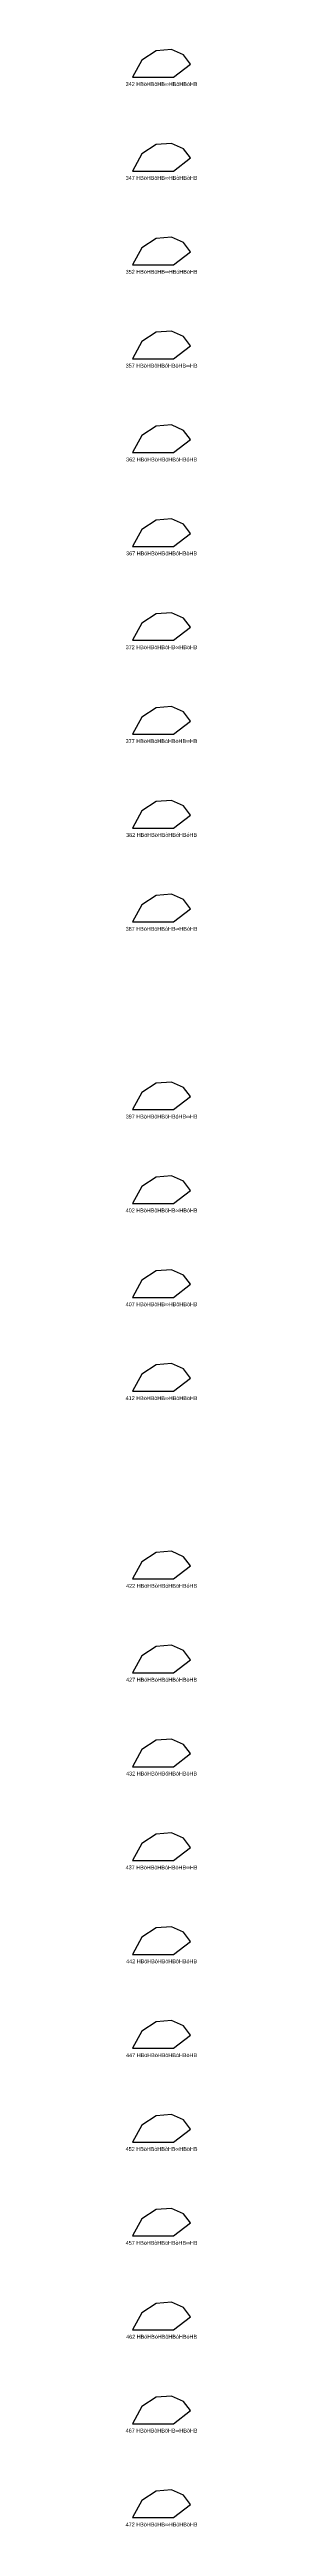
# Model space of a CAD drawing. Header units: millimetres. Extents: x 122552 to 1654769, y -10280102 to 62068.
# Drawn here: x 1425776 to 1445970, y -5516319 to -4813085 of the extents above; entities that cross this region are included whole.
import ezdxf
from ezdxf.enums import TextEntityAlignment as Align

# ---------------------------------------------------------------- set-up
doc = ezdxf.new("R2010")
doc.units = ezdxf.units.MM
doc.styles.add('Arial', font='arial_0.ttf')

msp = doc.modelspace()

# ---------------------------------------------------------------- linework, layer by layer
for points in [[(1438659, -4813085), (1434402, -4813422), (1430330, -4816069), (1427693, -4820927), (1439281, -4820927), (1444098, -4817223), (1442088, -4814608)], [(1438659, -4839733), (1434402, -4840071), (1430330, -4842718), (1427693, -4847576), (1439281, -4847576), (1444098, -4843871), (1442088, -4841257)], [(1438659, -4866382), (1434402, -4866719), (1430330, -4869367), (1427693, -4874225), (1439281, -4874225), (1444098, -4870520), (1442088, -4867905)], [(1438659, -4893031), (1434402, -4893368), (1430330, -4896016), (1427693, -4900873), (1439281, -4900873), (1444098, -4897169), (1442088, -4894554)], [(1438659, -4919679), (1434402, -4920017), (1430330, -4922664), (1427693, -4927522), (1439281, -4927522), (1444098, -4923817), (1442088, -4921203)], [(1438659, -4946328), (1434402, -4946665), (1430330, -4949313), (1427693, -4954171), (1439281, -4954171), (1444098, -4950466), (1442088, -4947851)], [(1438659, -4972977), (1434402, -4973314), (1430330, -4975962), (1427693, -4980819), (1439281, -4980819), (1444098, -4977115), (1442088, -4974500)], [(1438659, -4999625), (1434402, -4999963), (1430330, -5002610), (1427693, -5007468), (1439281, -5007468), (1444098, -5003763), (1442088, -5001149)], [(1438659, -5026274), (1434402, -5026611), (1430330, -5029259), (1427693, -5034117), (1439281, -5034117), (1444098, -5030412), (1442088, -5027797)], [(1438659, -5052923), (1434402, -5053260), (1430330, -5055908), (1427693, -5060765), (1439281, -5060765), (1444098, -5057061), (1442088, -5054446)], [(1438659, -5106220), (1434402, -5106558), (1430330, -5109205), (1427693, -5114063), (1439281, -5114063), (1444098, -5110358), (1442088, -5107743)], [(1438659, -5132869), (1434402, -5133206), (1430330, -5135854), (1427693, -5140711), (1439281, -5140711), (1444098, -5137007), (1442088, -5134392)], [(1438659, -5159517), (1434402, -5159855), (1430330, -5162502), (1427693, -5167360), (1439281, -5167360), (1444098, -5163655), (1442088, -5161041)], [(1438659, -5186166), (1434402, -5186504), (1430330, -5189151), (1427693, -5194009), (1439281, -5194009), (1444098, -5190304), (1442088, -5187689)], [(1438659, -5239463), (1434402, -5239801), (1430330, -5242448), (1427693, -5247306), (1439281, -5247306), (1444098, -5243601), (1442088, -5240987)], [(1438659, -5266112), (1434402, -5266450), (1430330, -5269097), (1427693, -5273955), (1439281, -5273955), (1444098, -5270250), (1442088, -5267635)], [(1438659, -5292761), (1434402, -5293098), (1430330, -5295746), (1427693, -5300603), (1439281, -5300603), (1444098, -5296899), (1442088, -5294284)], [(1438659, -5319409), (1434402, -5319747), (1430330, -5322394), (1427693, -5327252), (1439281, -5327252), (1444098, -5323547), (1442088, -5320933)], [(1438659, -5346058), (1434402, -5346396), (1430330, -5349043), (1427693, -5353901), (1439281, -5353901), (1444098, -5350196), (1442088, -5347581)], [(1438659, -5372707), (1434402, -5373044), (1430330, -5375692), (1427693, -5380549), (1439281, -5380549), (1444098, -5376845), (1442088, -5374230)], [(1438659, -5399355), (1434402, -5399693), (1430330, -5402340), (1427693, -5407198), (1439281, -5407198), (1444098, -5403493), (1442088, -5400879)], [(1438659, -5426004), (1434402, -5426342), (1430330, -5428989), (1427693, -5433847), (1439281, -5433847), (1444098, -5430142), (1442088, -5427527)], [(1438659, -5452653), (1434402, -5452990), (1430330, -5455638), (1427693, -5460495), (1439281, -5460495), (1444098, -5456791), (1442088, -5454176)], [(1438659, -5479301), (1434402, -5479639), (1430330, -5482286), (1427693, -5487144), (1439281, -5487144), (1444098, -5483439), (1442088, -5480825)], [(1438659, -5505950), (1434402, -5506288), (1430330, -5508935), (1427693, -5513793), (1439281, -5513793), (1444098, -5510088), (1442088, -5507473)]]:
    msp.add_lwpolyline(points, close=True)

# ---------------------------------------------------------------- texts
at = {"style": 'Arial'}
for s, p in [('342 HBöHBöHB∞HBöHBóHB', (1435896, -4822888)), ('347 HBöHBöHB∞HBòHBòHB', (1435896, -4849537)), ('352 HBöHBöHB∞HBóHBöHB', (1435896, -4876185)), ('357 HBöHBöHBóHBöHB∞HB', (1435896, -4902834)), ('362 HBöHBöHBóHBòHBóHB', (1435896, -4929483)), ('367 HBöHBöHBóHBóHBòHB', (1435896, -4956131)), ('372 HBöHBöHBóHB∞HBöHB', (1435896, -4982780)), ('377 HBöHBöHBòHBòHB∞HB', (1435896, -5009429)), ('382 HBöHBöHBòHBóHBóHB', (1435896, -5036077)), ('387 HBöHBöHBòHB∞HBòHB', (1435896, -5062726)), ('397 HBöHBöHBöHBóHB∞HB', (1435896, -5116023)), ('402 HBöHBöHBöHB∞HBóHB', (1435896, -5142672)), ('407 HBöHBòHB∞HBöHBòHB', (1435896, -5169321)), ('412 HBöHBòHB∞HBòHBöHB', (1435896, -5195969)), ('422 HBöHBòHBóHBöHBóHB', (1435896, -5249267)), ('427 HBöHBòHBóHBòHBòHB', (1435896, -5275915)), ('432 HBöHBòHBóHBóHBöHB', (1435896, -5302564)), ('437 HBöHBòHBòHBöHB∞HB', (1435896, -5329213)), ('442 HBöHBòHBòHBòHBóHB', (1435896, -5355861)), ('447 HBöHBòHBòHBóHBòHB', (1435896, -5382510)), ('452 HBöHBòHBòHB∞HBöHB', (1435896, -5409159)), ('457 HBöHBòHBöHBòHB∞HB', (1435896, -5435807)), ('462 HBöHBòHBöHBóHBóHB', (1435896, -5462456)), ('467 HBöHBòHBöHB∞HBòHB', (1435896, -5489105)), ('472 HBöHBóHB∞HBöHBöHB', (1435896, -5515753))]:
    msp.add_text(s, height=1100, dxfattribs=at).set_placement(p, align=Align.MIDDLE_CENTER)

doc.saveas('drawing.dxf')
